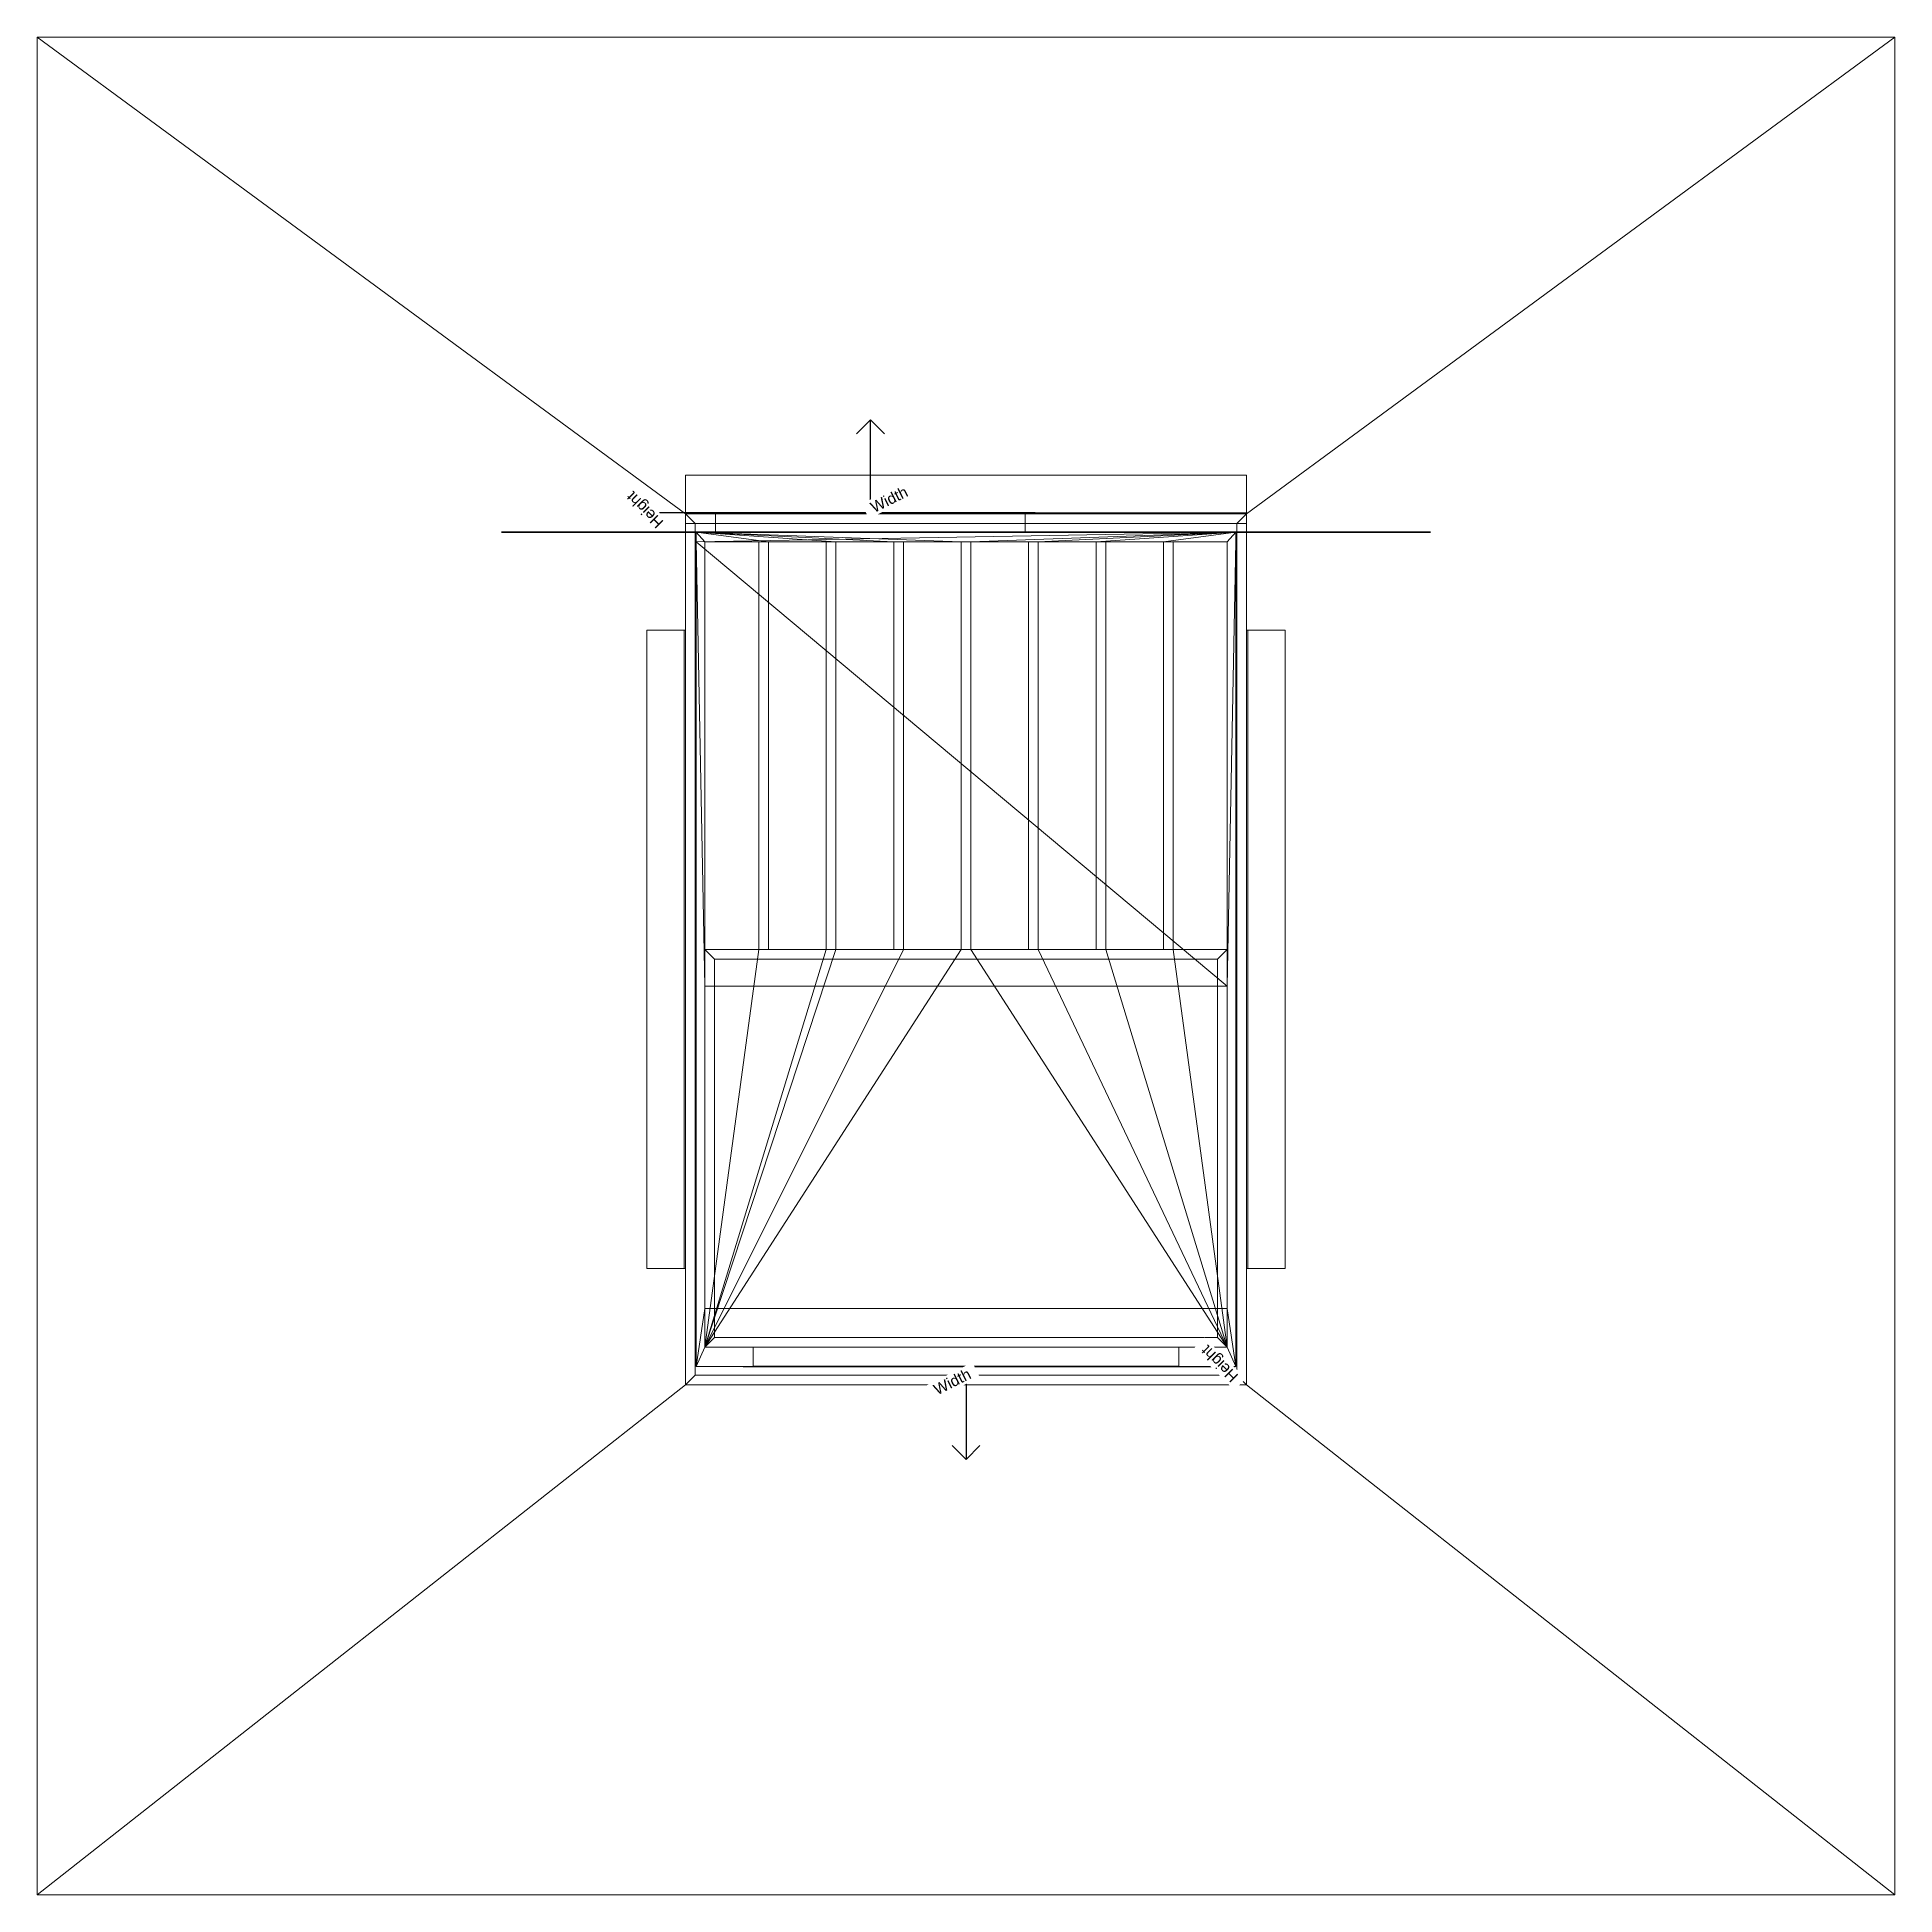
# Model space of a CAD drawing. Header units: inches. Extents: x -48 to 48, y -48 to 48.
import ezdxf

# ---------------------------------------------------------------- set-up
doc = ezdxf.new("R2010")
doc.units = ezdxf.units.IN
doc.header["$LTSCALE"] = 8
doc.header["$MEASUREMENT"] = 0
doc.layers.add('3D-GENM', color=6, linetype='Continuous', lineweight=9)

# ---------------------------------------------------------------- blocks, each defined once
blk = doc.blocks.new('FamilyGeomCombination_6474-3D Presentation')
at = {"layer": '3D-GENM'}
mesh = blk.add_polyface(dxfattribs=at)
corners = [(-14.5, 22.861, 1), (14.5, 22.861, 1), (14.5, 23.361, 1), (-14.5, 23.361, 1)]
mesh.append_faces([[corners[k] for k in face] for face in [(2, 3, 0, 1)]])
mesh = blk.add_polyface(dxfattribs=at)
corners = [(-14.5, 23.361, -15), (14.5, 23.361, -15), (14.5, -21.639, -15), (-14.5, -21.639, -15), (14, 22.861, -15), (-14, 22.861, -15), (-14, -21.139, -15), (14, -21.139, -15)]
mesh.append_faces([[corners[k] for k in face] for face in [(2, 7, 4, 1), (1, 4, 5, 0)]], dxfattribs={"vtx0": -1, "vtx2": -1})
mesh.append_faces([[corners[k] for k in face] for face in [(6, 7, 2, 3), (5, 6, 3, 0)]], dxfattribs={"vtx1": -1, "vtx3": -1})
mesh = blk.add_polyface(dxfattribs=at)
corners = [(-14.5, 23.361, -15), (-14.5, 23.361, 1), (14.5, 23.361, 1), (14.5, 23.361, -15)]
mesh.append_faces([[corners[k] for k in face] for face in [(0, 1, 2, 3)]])
mesh = blk.add_polyface(dxfattribs=at)
corners = [(-14.5, 22.861, 1), (-14.5, 23.361, 1), (-14.5, 23.361, -15), (-14.5, -21.639, -15), (-14.5, -21.639, -2.5), (-14.5, 22.861, -2.5)]
mesh.append_faces([[corners[k] for k in face] for face in [(5, 2, 3, 4)]], dxfattribs={"vtx0": -1})
mesh.append_faces([[corners[k] for k in face] for face in [(5, 0, 1, 2)]], dxfattribs={"vtx3": -1})
mesh = blk.add_polyface(dxfattribs=at)
corners = [(14.5, 23.361, 1), (14.5, 22.861, 1), (14.5, 22.861, -2.5), (14.5, -21.639, -2.5), (14.5, -21.639, -15), (14.5, 23.361, -15)]
mesh.append_faces([[corners[k] for k in face] for face in [(4, 5, 2, 3)]], dxfattribs={"vtx1": -1})
mesh.append_faces([[corners[k] for k in face] for face in [(0, 1, 2, 5)]], dxfattribs={"vtx2": -1})
mesh = blk.add_polyface(dxfattribs=at)
corners = [(14.5, 22.861, 1), (-14.5, 22.861, 1), (-14.5, 22.861, -2.5), (-14, 22.861, -2.5), (-14, 22.861, -15), (14, 22.861, -15), (14, 22.861, -2.5), (14.5, 22.861, -2.5)]
mesh.append_faces([[corners[k] for k in face] for face in [(3, 0, 1, 2)]], dxfattribs={"vtx0": -1})
mesh.append_faces([[corners[k] for k in face] for face in [(6, 7, 0, 3)]], dxfattribs={"vtx2": -1, "vtx3": -1})
mesh.append_faces([[corners[k] for k in face] for face in [(3, 4, 5, 6)]], dxfattribs={"vtx3": -1})
mesh = blk.add_polyface(dxfattribs=at)
corners = [(-14, -21.139, -2.5), (-14, 22.861, -2.5), (-14.5, 22.861, -2.5), (-14.5, -21.639, -2.5), (14.5, -21.639, -2.5), (14.5, 22.861, -2.5), (14, 22.861, -2.5), (14, -21.139, -2.5)]
mesh.append_faces([[corners[k] for k in face] for face in [(7, 4, 5, 6)]], dxfattribs={"vtx0": -1})
mesh.append_faces([[corners[k] for k in face] for face in [(4, 7, 0, 3)]], dxfattribs={"vtx0": -1, "vtx2": -1})
mesh.append_faces([[corners[k] for k in face] for face in [(2, 3, 0, 1)]], dxfattribs={"vtx1": -1})
mesh = blk.add_polyface(dxfattribs=at)
corners = [(-14, 22.861, -2.5), (-14, -21.139, -2.5), (-14, -21.139, -15), (-14, 22.861, -15)]
mesh.append_faces([[corners[k] for k in face] for face in [(0, 1, 2, 3)]])
mesh = blk.add_polyface(dxfattribs=at)
corners = [(14, -21.139, -2.5), (14, 22.861, -2.5), (14, 22.861, -15), (14, -21.139, -15)]
mesh.append_faces([[corners[k] for k in face] for face in [(0, 1, 2, 3)]])
mesh = blk.add_polyface(dxfattribs=at)
corners = [(14.5, -21.639, -2.5), (-14.5, -21.639, -2.5), (-14.5, -21.639, -15), (14.5, -21.639, -15)]
mesh.append_faces([[corners[k] for k in face] for face in [(0, 1, 2, 3)]])
mesh = blk.add_polyface(dxfattribs=at)
corners = [(-14, -21.139, -2.5), (14, -21.139, -2.5), (14, -21.139, -15), (-14, -21.139, -15)]
mesh.append_faces([[corners[k] for k in face] for face in [(0, 1, 2, 3)]])
blk = doc.blocks.new('FamilyGeomCombination_7878-3D Presentation')
at = {"layer": '3D-GENM'}
mesh = blk.add_polyface(dxfattribs=at)
corners = [(-13.938, -20.701, -15), (-13.938, -20.701, 14.438), (-13.938, 21.924, 14.438), (-13.938, 22.424, 14.438), (-13.938, 22.424, -15)]
mesh.append_faces([[corners[k] for k in face] for face in [(3, 4, 2)]], dxfattribs={"vtx1": -1})
mesh.append_faces([[corners[k] for k in face] for face in [(0, 1, 2, 4)]], dxfattribs={"vtx2": -1})
mesh = blk.add_polyface(dxfattribs=at)
corners = [(13.938, -20.701, -15), (-13.938, -20.701, -15), (-13.938, 22.424, -15), (13.938, 22.424, -15), (-13.5, -19.701, -15), (13.5, -19.701, -15), (13.5, 21.924, -15), (10.703, 21.924, -15), (10.703, 0.861, -15), (10.203, 0.861, -15), (10.203, 21.924, -15), (7.219, 21.924, -15), (7.219, 0.861, -15), (6.719, 0.861, -15), (6.719, 21.924, -15), (3.734, 21.924, -15), (3.734, 0.861, -15), (3.234, 0.861, -15), (3.234, 21.924, -15), (0.25, 21.924, -15), (0.25, 0.861, -15), (-0.25, 0.861, -15), (-0.25, 21.924, -15), (-3.234, 21.924, -15), (-3.234, 0.861, -15), (-3.734, 0.861, -15), (-3.734, 21.924, -15), (-6.719, 21.924, -15), (-6.719, 0.861, -15), (-7.219, 0.861, -15), (-7.219, 21.924, -15), (-10.203, 21.924, -15), (-10.203, 0.861, -15), (-10.703, 0.861, -15), (-10.703, 21.924, -15), (-13.5, 21.924, -15)]
mesh.append_faces([[corners[k] for k in face] for face in [(7, 10, 3, 6), (3, 19, 22, 2)]], dxfattribs={"vtx0": -1, "vtx1": -1, "vtx2": -1})
mesh.append_faces([[corners[k] for k in face] for face in [(3, 14, 15), (4, 1, 2, 35), (2, 26, 27)]], dxfattribs={"vtx0": -1, "vtx2": -1})
mesh.append_faces([[corners[k] for k in face] for face in [(3, 10, 11, 14), (2, 22, 23, 26)]], dxfattribs={"vtx0": -1, "vtx2": -1, "vtx3": -1})
mesh.append_faces([[corners[k] for k in face] for face in [(18, 19, 3, 15), (30, 31, 2, 27), (34, 35, 2, 31)]], dxfattribs={"vtx1": -1, "vtx2": -1, "vtx3": -1})
mesh.append_faces([[corners[k] for k in face] for face in [(3, 0, 5, 6), (4, 5, 0, 1)]], dxfattribs={"vtx1": -1, "vtx3": -1})
mesh.append_faces([[corners[k] for k in face] for face in [(8, 9, 10, 7), (12, 13, 14, 11), (16, 17, 18, 15)]], dxfattribs={"vtx2": -1})
mesh.append_faces([[corners[k] for k in face] for face in [(19, 20, 21, 22), (23, 24, 25, 26), (31, 32, 33, 34), (27, 28, 29, 30)]], dxfattribs={"vtx3": -1})
mesh = blk.add_polyface(dxfattribs=at)
corners = [(13.938, 22.424, -15), (-13.938, 22.424, -15), (-13.938, 22.424, 14.438), (13.938, 22.424, 14.438)]
mesh.append_faces([[corners[k] for k in face] for face in [(2, 3, 0, 1)]])
mesh = blk.add_polyface(dxfattribs=at)
corners = [(13.938, 22.424, 14.438), (-13.938, 22.424, 14.438), (-13.938, 21.924, 14.438), (-13.938, -20.701, 14.438), (13.938, -20.701, 14.438), (13.938, 21.924, 14.438), (-13.5, -1.039, 14.438), (13.5, -1.039, 14.438), (13.5, -17.701, 14.438), (-13.5, -17.701, 14.438)]
mesh.append_faces([[corners[k] for k in face] for face in [(2, 0, 1)]], dxfattribs={"vtx0": -1})
mesh.append_faces([[corners[k] for k in face] for face in [(2, 7, 5, 0)]], dxfattribs={"vtx0": -1, "vtx1": -1, "vtx3": -1})
mesh.append_faces([[corners[k] for k in face] for face in [(4, 8, 9, 3), (2, 6, 7), (3, 9, 6, 2)]], dxfattribs={"vtx0": -1, "vtx2": -1})
mesh.append_faces([[corners[k] for k in face] for face in [(7, 8, 4, 5)]], dxfattribs={"vtx1": -1, "vtx3": -1})
mesh = blk.add_polyface(dxfattribs=at)
corners = [(13.938, -20.701, 14.438), (13.938, -20.701, -15), (13.938, 22.424, -15), (13.938, 22.424, 14.438), (13.938, 21.924, 14.438)]
mesh.append_faces([[corners[k] for k in face] for face in [(2, 3, 4)]], dxfattribs={"vtx2": -1})
mesh.append_faces([[corners[k] for k in face] for face in [(4, 0, 1, 2)]], dxfattribs={"vtx3": -1})
mesh = blk.add_polyface(dxfattribs=at)
corners = [(-13.5, -19.701, -14), (-13.5, -19.701, -15), (-13.5, 21.924, -15), (-13.5, 21.924, -14), (-13.5, -17.701, 14.187), (-13.5, -19.701, 14.187), (-13.5, -19.701, 3.938), (-13.5, -1.039, 13.784), (-13.5, -1.039, 14.438), (-13.5, -17.701, 14.438)]
mesh.append_faces([[corners[k] for k in face] for face in [(3, 0, 1, 2)]])
mesh.append_faces([[corners[k] for k in face] for face in [(4, 8, 9)]], dxfattribs={"vtx0": -1})
mesh.append_faces([[corners[k] for k in face] for face in [(7, 8, 4, 6)]], dxfattribs={"vtx1": -1, "vtx2": -1})
mesh.append_faces([[corners[k] for k in face] for face in [(4, 5, 6)]], dxfattribs={"vtx2": -1})
mesh = blk.add_polyface(dxfattribs=at)
corners = [(13.5, -19.701, -14), (-13.5, -19.701, -14), (-13.5, 21.924, -14), (-10.703, 21.924, -14), (-10.703, 0.861, -14), (-10.203, 0.861, -14), (-10.203, 21.924, -14), (-7.219, 21.924, -14), (-7.219, 0.861, -14), (-6.719, 0.861, -14), (-6.719, 21.924, -14), (-3.734, 21.924, -14), (-3.734, 0.861, -14), (-3.234, 0.861, -14), (-3.234, 21.924, -14), (-0.25, 21.924, -14), (-0.25, 0.861, -14), (0.25, 0.861, -14), (0.25, 21.924, -14), (3.234, 21.924, -14), (3.234, 0.861, -14), (3.734, 0.861, -14), (3.734, 21.924, -14), (6.719, 21.924, -14), (6.719, 0.861, -14), (7.219, 0.861, -14), (7.219, 21.924, -14), (10.203, 21.924, -14), (10.203, 0.861, -14), (10.703, 0.861, -14), (10.703, 21.924, -14), (13.5, 21.924, -14)]
mesh.append_faces([[corners[k] for k in face] for face in [(28, 25, 26, 27), (24, 21, 22, 23), (16, 13, 14, 15), (4, 1, 2, 3)]], dxfattribs={"vtx0": -1})
mesh.append_faces([[corners[k] for k in face] for face in [(13, 16, 1)]], dxfattribs={"vtx0": -1, "vtx1": -1, "vtx2": -1})
mesh.append_faces([[corners[k] for k in face] for face in [(0, 17, 20, 21), (1, 9, 12, 13)]], dxfattribs={"vtx0": -1, "vtx1": -1, "vtx3": -1})
mesh.append_faces([[corners[k] for k in face] for face in [(1, 8, 9)]], dxfattribs={"vtx0": -1, "vtx2": -1})
mesh.append_faces([[corners[k] for k in face] for face in [(1, 4, 5, 8)]], dxfattribs={"vtx0": -1, "vtx2": -1, "vtx3": -1})
mesh.append_faces([[corners[k] for k in face] for face in [(31, 0, 29, 30), (19, 20, 17, 18), (11, 12, 9, 10), (7, 8, 5, 6)]], dxfattribs={"vtx1": -1})
mesh.append_faces([[corners[k] for k in face] for face in [(28, 29, 0, 25), (24, 25, 0, 21)]], dxfattribs={"vtx1": -1, "vtx2": -1, "vtx3": -1})
mesh.append_faces([[corners[k] for k in face] for face in [(16, 17, 0, 1)]], dxfattribs={"vtx1": -1, "vtx3": -1})
mesh = blk.add_polyface(dxfattribs=at)
corners = [(-13.5, 21.924, -14), (-13.5, 21.924, -15), (-10.703, 21.924, -15), (-10.703, 21.924, -14), (13.5, 21.924, -15), (13.5, 21.924, -14), (10.703, 21.924, -14), (10.703, 21.924, -15), (-10.203, 21.924, -15), (-7.219, 21.924, -15), (-7.219, 21.924, -14), (-10.203, 21.924, -14), (-6.719, 21.924, -15), (-3.734, 21.924, -15), (-3.734, 21.924, -14), (-6.719, 21.924, -14), (-3.234, 21.924, -15), (-0.25, 21.924, -15), (-0.25, 21.924, -14), (-3.234, 21.924, -14), (0.25, 21.924, -15), (3.234, 21.924, -15), (3.234, 21.924, -14), (0.25, 21.924, -14), (3.734, 21.924, -15), (6.719, 21.924, -15), (6.719, 21.924, -14), (3.734, 21.924, -14), (7.219, 21.924, -15), (10.203, 21.924, -15), (10.203, 21.924, -14), (7.219, 21.924, -14)]
mesh.append_faces([[corners[k] for k in face] for face in [(2, 3, 0, 1), (4, 5, 6, 7), (9, 10, 11, 8), (13, 14, 15, 12), (17, 18, 19, 16), (21, 22, 23, 20), (24, 25, 26, 27), (29, 30, 31, 28)]])
mesh = blk.add_polyface(dxfattribs=at)
corners = [(-10.703, 0.861, -15), (-10.703, 0.861, -14), (-10.703, 21.924, -14), (-10.703, 21.924, -15)]
mesh.append_faces([[corners[k] for k in face] for face in [(0, 1, 2, 3)]])
mesh = blk.add_polyface(dxfattribs=at)
corners = [(-10.203, 0.861, -14), (-10.203, 0.861, -15), (-10.203, 21.924, -15), (-10.203, 21.924, -14)]
mesh.append_faces([[corners[k] for k in face] for face in [(3, 0, 1, 2)]])
mesh = blk.add_polyface(dxfattribs=at)
corners = [(-7.219, 0.861, -15), (-7.219, 0.861, -14), (-7.219, 21.924, -14), (-7.219, 21.924, -15)]
mesh.append_faces([[corners[k] for k in face] for face in [(0, 1, 2, 3)]])
mesh = blk.add_polyface(dxfattribs=at)
corners = [(-6.719, 0.861, -14), (-6.719, 0.861, -15), (-6.719, 21.924, -15), (-6.719, 21.924, -14)]
mesh.append_faces([[corners[k] for k in face] for face in [(3, 0, 1, 2)]])
mesh = blk.add_polyface(dxfattribs=at)
corners = [(-3.734, 0.861, -15), (-3.734, 0.861, -14), (-3.734, 21.924, -14), (-3.734, 21.924, -15)]
mesh.append_faces([[corners[k] for k in face] for face in [(0, 1, 2, 3)]])
mesh = blk.add_polyface(dxfattribs=at)
corners = [(-3.234, 0.861, -14), (-3.234, 0.861, -15), (-3.234, 21.924, -15), (-3.234, 21.924, -14)]
mesh.append_faces([[corners[k] for k in face] for face in [(3, 0, 1, 2)]])
mesh = blk.add_polyface(dxfattribs=at)
corners = [(-0.25, 0.861, -15), (-0.25, 0.861, -14), (-0.25, 21.924, -14), (-0.25, 21.924, -15)]
mesh.append_faces([[corners[k] for k in face] for face in [(0, 1, 2, 3)]])
mesh = blk.add_polyface(dxfattribs=at)
corners = [(0.25, 0.861, -14), (0.25, 0.861, -15), (0.25, 21.924, -15), (0.25, 21.924, -14)]
mesh.append_faces([[corners[k] for k in face] for face in [(3, 0, 1, 2)]])
mesh = blk.add_polyface(dxfattribs=at)
corners = [(3.234, 0.861, -15), (3.234, 0.861, -14), (3.234, 21.924, -14), (3.234, 21.924, -15)]
mesh.append_faces([[corners[k] for k in face] for face in [(0, 1, 2, 3)]])
mesh = blk.add_polyface(dxfattribs=at)
corners = [(3.734, 0.861, -14), (3.734, 0.861, -15), (3.734, 21.924, -15), (3.734, 21.924, -14)]
mesh.append_faces([[corners[k] for k in face] for face in [(3, 0, 1, 2)]])
mesh = blk.add_polyface(dxfattribs=at)
corners = [(6.719, 0.861, -15), (6.719, 0.861, -14), (6.719, 21.924, -14), (6.719, 21.924, -15)]
mesh.append_faces([[corners[k] for k in face] for face in [(0, 1, 2, 3)]])
mesh = blk.add_polyface(dxfattribs=at)
corners = [(7.219, 0.861, -14), (7.219, 0.861, -15), (7.219, 21.924, -15), (7.219, 21.924, -14)]
mesh.append_faces([[corners[k] for k in face] for face in [(3, 0, 1, 2)]])
mesh = blk.add_polyface(dxfattribs=at)
corners = [(10.203, 0.861, -15), (10.203, 0.861, -14), (10.203, 21.924, -14), (10.203, 21.924, -15)]
mesh.append_faces([[corners[k] for k in face] for face in [(0, 1, 2, 3)]])
mesh = blk.add_polyface(dxfattribs=at)
corners = [(10.703, 0.861, -14), (10.703, 0.861, -15), (10.703, 21.924, -15), (10.703, 21.924, -14)]
mesh.append_faces([[corners[k] for k in face] for face in [(3, 0, 1, 2)]])
mesh = blk.add_polyface(dxfattribs=at)
corners = [(13.5, -17.701, 14.438), (13.5, -1.039, 14.438), (13.5, -1.039, 13.784), (13.5, -19.701, 3.938), (13.5, -19.701, 14.187), (13.5, -17.701, 14.187), (13.5, -19.701, -15), (13.5, -19.701, -14), (13.5, 21.924, -14), (13.5, 21.924, -15)]
mesh.append_faces([[corners[k] for k in face] for face in [(7, 8, 9, 6)]])
mesh.append_faces([[corners[k] for k in face] for face in [(1, 5, 0)]], dxfattribs={"vtx0": -1})
mesh.append_faces([[corners[k] for k in face] for face in [(5, 1, 2, 3)]], dxfattribs={"vtx0": -1, "vtx3": -1})
mesh.append_faces([[corners[k] for k in face] for face in [(4, 5, 3)]], dxfattribs={"vtx1": -1})
mesh = blk.add_polyface(dxfattribs=at)
corners = [(-10.703, 0.861, -15), (-10.203, 0.861, -15), (-10.203, 0.861, -14), (-10.703, 0.861, -14)]
mesh.append_faces([[corners[k] for k in face] for face in [(2, 3, 0, 1)]])
mesh = blk.add_polyface(dxfattribs=at)
corners = [(-7.219, 0.861, -15), (-6.719, 0.861, -15), (-6.719, 0.861, -14), (-7.219, 0.861, -14)]
mesh.append_faces([[corners[k] for k in face] for face in [(2, 3, 0, 1)]])
mesh = blk.add_polyface(dxfattribs=at)
corners = [(-3.734, 0.861, -15), (-3.234, 0.861, -15), (-3.234, 0.861, -14), (-3.734, 0.861, -14)]
mesh.append_faces([[corners[k] for k in face] for face in [(2, 3, 0, 1)]])
mesh = blk.add_polyface(dxfattribs=at)
corners = [(-0.25, 0.861, -15), (0.25, 0.861, -15), (0.25, 0.861, -14), (-0.25, 0.861, -14)]
mesh.append_faces([[corners[k] for k in face] for face in [(2, 3, 0, 1)]])
mesh = blk.add_polyface(dxfattribs=at)
corners = [(3.234, 0.861, -15), (3.734, 0.861, -15), (3.734, 0.861, -14), (3.234, 0.861, -14)]
mesh.append_faces([[corners[k] for k in face] for face in [(2, 3, 0, 1)]])
mesh = blk.add_polyface(dxfattribs=at)
corners = [(6.719, 0.861, -15), (7.219, 0.861, -15), (7.219, 0.861, -14), (6.719, 0.861, -14)]
mesh.append_faces([[corners[k] for k in face] for face in [(2, 3, 0, 1)]])
mesh = blk.add_polyface(dxfattribs=at)
corners = [(10.203, 0.861, -15), (10.703, 0.861, -15), (10.703, 0.861, -14), (10.203, 0.861, -14)]
mesh.append_faces([[corners[k] for k in face] for face in [(2, 3, 0, 1)]])
mesh = blk.add_polyface(dxfattribs=at)
corners = [(13.5, -1.039, 13.784), (-13.5, -1.039, 13.784), (-13.5, -19.701, 3.938), (13.5, -19.701, 3.938)]
mesh.append_faces([[corners[k] for k in face] for face in [(3, 0, 1, 2)]])
mesh = blk.add_polyface(dxfattribs=at)
corners = [(13.5, -1.039, 14.438), (-13.5, -1.039, 14.438), (-13.5, -1.039, 13.784), (13.5, -1.039, 13.784)]
mesh.append_faces([[corners[k] for k in face] for face in [(2, 3, 0, 1)]])
mesh = blk.add_polyface(dxfattribs=at)
corners = [(-13.5, -19.701, 14.187), (-13.5, -17.701, 14.187), (13.5, -17.701, 14.187), (13.5, -19.701, 14.187)]
mesh.append_faces([[corners[k] for k in face] for face in [(1, 2, 3, 0)]])
mesh = blk.add_polyface(dxfattribs=at)
corners = [(-13.5, -17.701, 14.187), (-13.5, -17.701, 14.438), (13.5, -17.701, 14.438), (13.5, -17.701, 14.187)]
mesh.append_faces([[corners[k] for k in face] for face in [(2, 3, 0, 1)]])
mesh = blk.add_polyface(dxfattribs=at)
corners = [(-13.5, -19.701, -15), (-13.5, -19.701, -14), (13.5, -19.701, -14), (13.5, -19.701, -15), (-13.5, -19.701, 3.938), (-13.5, -19.701, 14.187), (13.5, -19.701, 14.187), (13.5, -19.701, 3.938)]
mesh.append_faces([[corners[k] for k in face] for face in [(2, 3, 0, 1), (6, 7, 4, 5)]])
mesh = blk.add_polyface(dxfattribs=at)
corners = [(-13.938, -20.701, 14.438), (-13.938, -20.701, -15), (13.938, -20.701, -15), (13.938, -20.701, 14.438)]
mesh.append_faces([[corners[k] for k in face] for face in [(1, 2, 3, 0)]])

msp = doc.modelspace()

# ---------------------------------------------------------------- linework, layer by layer
at = {"color": 94}
for p, q in [((-4.937, 28.224, 9.438), (-5.657, 27.504, 9.438)), ((-4.937, 28.224, 9.438), (-4.217, 27.504, 9.438)), ((-4.937, 23.424, 9.438), (-4.937, 28.224, 9.438)), ((-12.938, 23.424, 13.438), (3.063, 23.424, 5.438)), ((-12.938, 23.424, 5.438), (3.063, 23.424, 13.438)), ((3.063, 23.424, 5.438), (-12.938, 23.424, 5.438)), ((-12.938, 23.424, 13.438), (3.063, 23.424, 13.438)), ((-12.938, 23.424, 5.438), (-12.938, 23.424, 13.438)), ((3.063, 23.424, 13.438), (3.063, 23.424, 5.438)), ((0, 22.424, -24.281), (0, 22.424, 23.719)), ((-11, -20.701, 7.438), (11, -20.701, 7.438)), ((-11, -20.701, 13.438), (-11, -20.701, 7.438)), ((11, -20.701, 13.438), (-11, -20.701, 13.438)), ((0, -20.701, 10.438), (0, -25.501, 10.438)), ((11, -20.701, 7.438), (11, -20.701, 13.438)), ((0, -25.501, 10.438), (-0.72, -24.781, 10.438)), ((0, -25.501, 10.438), (0.72, -24.781, 10.438))]:
    msp.add_line(p, q, dxfattribs=at)
at = {"color": 1}
for p, q in [((-14.828, 23.424, 13.947), (-15.847, 23.424, 12.928)), ((-14.828, 23.424, 5.947), (-15.847, 23.424, 4.928)), ((-13.417, 23.424, 13.438), (-15.817, 23.424, 13.438)), ((-13.417, 23.424, 5.438), (-15.817, 23.424, 5.438)), ((-15.337, 23.424, 5.438), (-15.337, 23.424, 13.438)), ((-12.428, 23.424, 15.328), (-13.447, 23.424, 16.347)), ((-12.938, 23.424, 15.838), (3.063, 23.424, 15.838)), ((-12.938, 23.424, 13.918), (-12.938, 23.424, 16.318)), ((3.572, 23.424, 15.328), (2.553, 23.424, 16.347)), ((3.063, 23.424, 13.918), (3.063, 23.424, 16.318)), ((-11.509, -20.701, 15.328), (-10.491, -20.701, 16.347)), ((-11, -20.701, 13.918), (-11, -20.701, 16.318)), ((11, -20.701, 15.838), (-11, -20.701, 15.838)), ((10.491, -20.701, 15.328), (11.509, -20.701, 16.347)), ((11, -20.701, 13.918), (11, -20.701, 16.318)), ((11.48, -20.701, 13.438), (13.88, -20.701, 13.438)), ((11.48, -20.701, 7.438), (13.88, -20.701, 7.438)), ((12.891, -20.701, 13.947), (13.909, -20.701, 12.928)), ((12.891, -20.701, 7.947), (13.909, -20.701, 6.928)), ((13.4, -20.701, 7.438), (13.4, -20.701, 13.438))]:
    msp.add_line(p, q, dxfattribs=at)

# ---------------------------------------------------------------- block references
for name in ['FamilyGeomCombination_6474-3D Presentation', 'FamilyGeomCombination_7878-3D Presentation']:
    msp.add_blockref(name, (0, 0))

# ---------------------------------------------------------------- meshes
at = {"layer": '3D-GENM'}
mesh = msp.add_polyface(dxfattribs=at)
corners = [(48, 48), (-48, 48), (-48, -48), (48, -48), (14.5, 23.361), (14.5, -21.639), (-14.5, -21.639), (-14.5, 23.361)]
mesh.append_faces([[corners[k] for k in face] for face in [(0, 4, 5, 3), (3, 5, 6, 2)]], dxfattribs={"vtx0": -1, "vtx2": -1})
mesh.append_faces([[corners[k] for k in face] for face in [(7, 4, 0, 1), (6, 7, 1, 2)]], dxfattribs={"vtx1": -1, "vtx3": -1})
mesh = msp.add_polyface(dxfattribs=at)
corners = [(-48, 48, -12), (48, 48, -12), (48, -48, -12), (-48, -48, -12), (14.5, -21.639, -12), (14.5, 23.361, -12), (-14.5, 23.361, -12), (-14.5, -21.639, -12)]
mesh.append_faces([[corners[k] for k in face] for face in [(0, 6, 7, 3), (3, 7, 4, 2)]], dxfattribs={"vtx0": -1, "vtx2": -1})
mesh.append_faces([[corners[k] for k in face] for face in [(5, 6, 0, 1), (4, 5, 1, 2)]], dxfattribs={"vtx1": -1, "vtx3": -1})
mesh = msp.add_polyface(dxfattribs=at)
corners = [(-48, 48), (48, 48), (48, 48, -12), (-48, 48, -12)]
mesh.append_faces([[corners[k] for k in face] for face in [(0, 1, 2, 3)]])
mesh = msp.add_polyface(dxfattribs=at)
corners = [(-48, -48), (-48, 48), (-48, 48, -12), (-48, -48, -12)]
mesh.append_faces([[corners[k] for k in face] for face in [(0, 1, 2, 3)]])
mesh = msp.add_polyface(dxfattribs=at)
corners = [(48, 48), (48, -48), (48, -48, -12), (48, 48, -12)]
mesh.append_faces([[corners[k] for k in face] for face in [(0, 1, 2, 3)]])
mesh = msp.add_polyface(dxfattribs=at)
corners = [(-14.5, 23.361, -14), (-14.5, 23.361, -12), (-14.5, 25.361, -12), (-14.5, 25.361, -12.063), (-14.5, 23.424, -12.063), (-14.5, 23.424, -14)]
mesh.append_faces([[corners[k] for k in face] for face in [(0, 1, 4, 5)]], dxfattribs={"vtx1": -1})
mesh.append_faces([[corners[k] for k in face] for face in [(2, 3, 4, 1)]], dxfattribs={"vtx2": -1})
mesh = msp.add_polyface(dxfattribs=at)
corners = [(14.5, 25.361, -12.063), (14.5, 23.424, -12.063), (-14.5, 23.424, -12.063), (-14.5, 25.361, -12.063)]
mesh.append_faces([[corners[k] for k in face] for face in [(0, 1, 2, 3)]])
mesh = msp.add_polyface(dxfattribs=at)
corners = [(14.5, 25.361, -12), (14.5, 25.361, -12.063), (-14.5, 25.361, -12.063), (-14.5, 25.361, -12)]
mesh.append_faces([[corners[k] for k in face] for face in [(3, 0, 1, 2)]])
mesh = msp.add_polyface(dxfattribs=at)
corners = [(14.5, 23.361, -12), (14.5, 25.361, -12), (-14.5, 25.361, -12), (-14.5, 23.361, -12)]
mesh.append_faces([[corners[k] for k in face] for face in [(0, 1, 2, 3)]])
mesh = msp.add_polyface(dxfattribs=at)
corners = [(14.5, 23.361, -14), (14.5, 23.424, -14), (14.5, 23.424, -12.063), (14.5, 25.361, -12.063), (14.5, 25.361, -12), (14.5, 23.361, -12)]
mesh.append_faces([[corners[k] for k in face] for face in [(2, 5, 0, 1)]], dxfattribs={"vtx0": -1})
mesh.append_faces([[corners[k] for k in face] for face in [(2, 3, 4, 5)]], dxfattribs={"vtx3": -1})
mesh = msp.add_polyface(dxfattribs=at)
corners = [(14.5, 23.424, -14), (14.5, 23.361, -14), (-14.5, 23.361, -14), (-14.5, 23.424, -14)]
mesh.append_faces([[corners[k] for k in face] for face in [(0, 1, 2, 3)]])
mesh = msp.add_polyface(dxfattribs=at)
corners = [(14.5, 23.424, -12.063), (14.5, 23.424, -14), (-14.5, 23.424, -14), (-14.5, 23.424, -12.063)]
mesh.append_faces([[corners[k] for k in face] for face in [(0, 1, 2, 3)]])
mesh = msp.add_polyface(dxfattribs=at)
corners = [(-14.5, 23.361, -12), (-14.5, 23.361), (14.5, 23.361), (14.5, 23.361, -12)]
mesh.append_faces([[corners[k] for k in face] for face in [(3, 2, 1, 0)]])
mesh = msp.add_polyface(dxfattribs=at)
corners = [(-14.5, -21.639, -12), (-14.5, -21.639), (-14.5, 23.361), (-14.5, 23.361, -12)]
mesh.append_faces([[corners[k] for k in face] for face in [(3, 2, 1, 0)]])
mesh = msp.add_polyface(dxfattribs=at)
corners = [(14.5, 23.361, -14), (14.5, 23.361, -12), (-14.5, 23.361, -12), (-14.5, 23.361, -14)]
mesh.append_faces([[corners[k] for k in face] for face in [(3, 0, 1, 2)]])
mesh = msp.add_polyface(dxfattribs=at)
corners = [(3.063, 23.424, 13.437), (3.063, 23.424, 5.437), (-12.938, 23.424, 5.437), (-12.938, 23.424, 13.437)]
mesh.append_faces([[corners[k] for k in face] for face in [(3, 0, 1, 2)]])
mesh = msp.add_polyface(dxfattribs=at)
corners = [(3.063, 23.424, 13.437), (-12.938, 23.424, 13.437), (-12.938, 22.424, 13.437), (3.063, 22.424, 13.437)]
mesh.append_faces([[corners[k] for k in face] for face in [(0, 1, 2, 3)]])
mesh = msp.add_polyface(dxfattribs=at)
corners = [(-12.938, 23.424, 13.437), (-12.938, 23.424, 5.437), (-12.938, 22.424, 5.437), (-12.938, 22.424, 13.437)]
mesh.append_faces([[corners[k] for k in face] for face in [(0, 1, 2, 3)]])
mesh = msp.add_polyface(dxfattribs=at)
corners = [(-12.938, 23.424, 5.437), (3.063, 23.424, 5.437), (3.063, 22.424, 5.437), (-12.938, 22.424, 5.437)]
mesh.append_faces([[corners[k] for k in face] for face in [(0, 1, 2, 3)]])
mesh = msp.add_polyface(dxfattribs=at)
corners = [(3.063, 23.424, 5.437), (3.063, 23.424, 13.437), (3.063, 22.424, 13.437), (3.063, 22.424, 5.437)]
mesh.append_faces([[corners[k] for k in face] for face in [(0, 1, 2, 3)]])
mesh = msp.add_polyface(dxfattribs=at)
corners = [(14.5, -21.639), (14.5, -21.639, -12), (14.5, 23.361, -12), (14.5, 23.361)]
mesh.append_faces([[corners[k] for k in face] for face in [(1, 0, 3, 2)]])
mesh = msp.add_polyface(dxfattribs=at)
corners = [(3.063, 22.424, 13.437), (-12.938, 22.424, 13.437), (-12.938, 22.424, 5.437), (3.063, 22.424, 5.437)]
mesh.append_faces([[corners[k] for k in face] for face in [(2, 3, 0, 1)]])
mesh = msp.add_polyface(dxfattribs=at)
corners = [(-16.5, 17.361, -12), (-14.5, 17.361, -12), (-14.5, 17.361, -14), (-14.562, 17.361, -14), (-14.562, 17.361, -12.063), (-16.5, 17.361, -12.063), (16.5, 17.361, -12), (16.5, 17.361, -12.063), (14.562, 17.361, -12.063), (14.562, 17.361, -14), (14.5, 17.361, -14), (14.5, 17.361, -12)]
mesh.append_faces([[corners[k] for k in face] for face in [(4, 1, 2, 3), (8, 11, 6, 7)]], dxfattribs={"vtx0": -1})
mesh.append_faces([[corners[k] for k in face] for face in [(10, 11, 8, 9)]], dxfattribs={"vtx1": -1})
mesh.append_faces([[corners[k] for k in face] for face in [(4, 5, 0, 1)]], dxfattribs={"vtx3": -1})
mesh = msp.add_polyface(dxfattribs=at)
corners = [(-16.5, 17.361, -12), (-16.5, 17.361, -12.063), (-16.5, -15.639, -12.063), (-16.5, -15.639, -12)]
mesh.append_faces([[corners[k] for k in face] for face in [(0, 1, 2, 3)]])
mesh = msp.add_polyface(dxfattribs=at)
corners = [(-16.5, 17.361, -12.063), (-14.562, 17.361, -12.063), (-14.562, -15.639, -12.063), (-16.5, -15.639, -12.063)]
mesh.append_faces([[corners[k] for k in face] for face in [(0, 1, 2, 3)]])
mesh = msp.add_polyface(dxfattribs=at)
corners = [(-14.5, 17.361, -12), (-16.5, 17.361, -12), (-16.5, -15.639, -12), (-14.5, -15.639, -12)]
mesh.append_faces([[corners[k] for k in face] for face in [(3, 0, 1, 2)]])
mesh = msp.add_polyface(dxfattribs=at)
corners = [(-14.562, 17.361, -12.063), (-14.562, 17.361, -14), (-14.562, -15.639, -14), (-14.562, -15.639, -12.063)]
mesh.append_faces([[corners[k] for k in face] for face in [(3, 0, 1, 2)]])
mesh = msp.add_polyface(dxfattribs=at)
corners = [(-14.562, 17.361, -14), (-14.5, 17.361, -14), (-14.5, -15.639, -14), (-14.562, -15.639, -14)]
mesh.append_faces([[corners[k] for k in face] for face in [(3, 0, 1, 2)]])
mesh = msp.add_polyface(dxfattribs=at)
corners = [(-14.5, 17.361, -14), (-14.5, 17.361, -12), (-14.5, -15.639, -12), (-14.5, -15.639, -14)]
mesh.append_faces([[corners[k] for k in face] for face in [(0, 1, 2, 3)]])
mesh = msp.add_polyface(dxfattribs=at)
corners = [(16.5, 17.361, -12), (14.5, 17.361, -12), (14.5, -15.639, -12), (16.5, -15.639, -12)]
mesh.append_faces([[corners[k] for k in face] for face in [(3, 0, 1, 2)]])
mesh = msp.add_polyface(dxfattribs=at)
corners = [(14.5, 17.361, -12), (14.5, 17.361, -14), (14.5, -15.639, -14), (14.5, -15.639, -12)]
mesh.append_faces([[corners[k] for k in face] for face in [(3, 0, 1, 2)]])
mesh = msp.add_polyface(dxfattribs=at)
corners = [(14.5, 17.361, -14), (14.562, 17.361, -14), (14.562, -15.639, -14), (14.5, -15.639, -14)]
mesh.append_faces([[corners[k] for k in face] for face in [(3, 0, 1, 2)]])
mesh = msp.add_polyface(dxfattribs=at)
corners = [(14.562, 17.361, -14), (14.562, 17.361, -12.063), (14.562, -15.639, -12.063), (14.562, -15.639, -14)]
mesh.append_faces([[corners[k] for k in face] for face in [(3, 0, 1, 2)]])
mesh = msp.add_polyface(dxfattribs=at)
corners = [(14.562, 17.361, -12.063), (16.5, 17.361, -12.063), (16.5, -15.639, -12.063), (14.562, -15.639, -12.063)]
mesh.append_faces([[corners[k] for k in face] for face in [(0, 1, 2, 3)]])
mesh = msp.add_polyface(dxfattribs=at)
corners = [(16.5, 17.361, -12.063), (16.5, 17.361, -12), (16.5, -15.639, -12), (16.5, -15.639, -12.063)]
mesh.append_faces([[corners[k] for k in face] for face in [(3, 0, 1, 2)]])
mesh = msp.add_polyface(dxfattribs=at)
corners = [(-13.5, 0.861, -14), (-13.5, -19.701, -14), (13.5, -19.701, -14), (13.5, 0.861, -14), (-13, 0.361, -14), (13, 0.361, -14), (13, -19.201, -14), (-13, -19.201, -14)]
mesh.append_faces([[corners[k] for k in face] for face in [(0, 4, 5, 3), (3, 5, 6, 2)]], dxfattribs={"vtx0": -1, "vtx2": -1})
mesh.append_faces([[corners[k] for k in face] for face in [(7, 4, 0, 1), (6, 7, 1, 2)]], dxfattribs={"vtx1": -1, "vtx3": -1})
mesh = msp.add_polyface(dxfattribs=at)
corners = [(-13.5, 0.861, -15), (13.5, 0.861, -15), (13.5, -19.701, -15), (-13.5, -19.701, -15), (-13, 0.361, -15), (-13, -19.201, -15), (13, -19.201, -15), (13, 0.361, -15)]
mesh.append_faces([[corners[k] for k in face] for face in [(3, 5, 6, 2), (2, 6, 7, 1)]], dxfattribs={"vtx0": -1, "vtx2": -1})
mesh.append_faces([[corners[k] for k in face] for face in [(4, 5, 3, 0), (7, 4, 0, 1)]], dxfattribs={"vtx1": -1, "vtx3": -1})
mesh = msp.add_polyface(dxfattribs=at)
corners = [(-13.5, -19.701, -14), (-13.5, 0.861, -14), (-13.5, 0.861, -15), (-13.5, -19.701, -15)]
mesh.append_faces([[corners[k] for k in face] for face in [(0, 1, 2, 3)]])
mesh = msp.add_polyface(dxfattribs=at)
corners = [(-13.5, 0.861, -14), (13.5, 0.861, -14), (13.5, 0.861, -15), (-13.5, 0.861, -15)]
mesh.append_faces([[corners[k] for k in face] for face in [(0, 1, 2, 3)]])
mesh = msp.add_polyface(dxfattribs=at)
corners = [(13, 0.361, -14), (-13, 0.361, -14), (-13, 0.361, -15), (13, 0.361, -15)]
mesh.append_faces([[corners[k] for k in face] for face in [(0, 1, 2, 3)]])
mesh = msp.add_polyface(dxfattribs=at)
corners = [(-13, 0.361, -14), (-13, -19.201, -14), (-13, -19.201, -15), (-13, 0.361, -15)]
mesh.append_faces([[corners[k] for k in face] for face in [(0, 1, 2, 3)]])
mesh = msp.add_polyface(dxfattribs=at)
corners = [(-13, 0.361, -14), (-13, -19.201, -14), (13, -19.201, -14), (13, 0.361, -14)]
mesh.append_faces([[corners[k] for k in face] for face in [(3, 0, 1, 2)]])
mesh = msp.add_polyface(dxfattribs=at)
corners = [(-13, 0.361, -14.75), (13, 0.361, -14.75), (13, -19.201, -14.75), (-13, -19.201, -14.75)]
mesh.append_faces([[corners[k] for k in face] for face in [(2, 3, 0, 1)]])
mesh = msp.add_polyface(dxfattribs=at)
corners = [(-13, -19.201, -14), (-13, 0.361, -14), (-13, 0.361, -14.75), (-13, -19.201, -14.75)]
mesh.append_faces([[corners[k] for k in face] for face in [(0, 1, 2, 3)]])
mesh = msp.add_polyface(dxfattribs=at)
corners = [(-13, 0.361, -14), (13, 0.361, -14), (13, 0.361, -14.75), (-13, 0.361, -14.75)]
mesh.append_faces([[corners[k] for k in face] for face in [(0, 1, 2, 3)]])
mesh = msp.add_polyface(dxfattribs=at)
corners = [(13, -19.201, -14), (13, 0.361, -14), (13, 0.361, -15), (13, -19.201, -15)]
mesh.append_faces([[corners[k] for k in face] for face in [(0, 1, 2, 3)]])
mesh = msp.add_polyface(dxfattribs=at)
corners = [(13, 0.361, -14), (13, -19.201, -14), (13, -19.201, -14.75), (13, 0.361, -14.75)]
mesh.append_faces([[corners[k] for k in face] for face in [(0, 1, 2, 3)]])
mesh = msp.add_polyface(dxfattribs=at)
corners = [(13.5, 0.861, -14), (13.5, -19.701, -14), (13.5, -19.701, -15), (13.5, 0.861, -15)]
mesh.append_faces([[corners[k] for k in face] for face in [(0, 1, 2, 3)]])
mesh = msp.add_polyface(dxfattribs=at)
corners = [(-16.5, -15.639, -12), (-16.5, -15.639, -12.063), (-14.562, -15.639, -12.063), (-14.562, -15.639, -14), (-14.5, -15.639, -14), (-14.5, -15.639, -12), (16.5, -15.639, -12), (14.5, -15.639, -12), (14.5, -15.639, -14), (14.562, -15.639, -14), (14.562, -15.639, -12.063), (16.5, -15.639, -12.063)]
mesh.append_faces([[corners[k] for k in face] for face in [(2, 5, 0, 1), (10, 7, 8, 9)]], dxfattribs={"vtx0": -1})
mesh.append_faces([[corners[k] for k in face] for face in [(4, 5, 2, 3)]], dxfattribs={"vtx1": -1})
mesh.append_faces([[corners[k] for k in face] for face in [(10, 11, 6, 7)]], dxfattribs={"vtx3": -1})
mesh = msp.add_polyface(dxfattribs=at)
corners = [(13.5, -19.701, -14), (-13.5, -19.701, -14), (-13.5, -19.701, -15), (13.5, -19.701, -15)]
mesh.append_faces([[corners[k] for k in face] for face in [(0, 1, 2, 3)]])
mesh = msp.add_polyface(dxfattribs=at)
corners = [(-13, -19.201, -14), (13, -19.201, -14), (13, -19.201, -15), (-13, -19.201, -15)]
mesh.append_faces([[corners[k] for k in face] for face in [(0, 1, 2, 3)]])
mesh = msp.add_polyface(dxfattribs=at)
corners = [(13, -19.201, -14), (-13, -19.201, -14), (-13, -19.201, -14.75), (13, -19.201, -14.75)]
mesh.append_faces([[corners[k] for k in face] for face in [(0, 1, 2, 3)]])
mesh = msp.add_polyface(dxfattribs=at)
corners = [(11, -19.701, 13.437), (11, -19.701, 7.438), (-11, -19.701, 7.438), (-11, -19.701, 13.437)]
mesh.append_faces([[corners[k] for k in face] for face in [(3, 0, 1, 2)]])
mesh = msp.add_polyface(dxfattribs=at)
corners = [(11, -19.701, 13.437), (-11, -19.701, 13.437), (-11, -20.701, 13.437), (11, -20.701, 13.437)]
mesh.append_faces([[corners[k] for k in face] for face in [(0, 1, 2, 3)]])
mesh = msp.add_polyface(dxfattribs=at)
corners = [(-11, -19.701, 13.437), (-11, -19.701, 7.438), (-11, -20.701, 7.438), (-11, -20.701, 13.437)]
mesh.append_faces([[corners[k] for k in face] for face in [(0, 1, 2, 3)]])
mesh = msp.add_polyface(dxfattribs=at)
corners = [(-11, -19.701, 7.438), (11, -19.701, 7.438), (11, -20.701, 7.438), (-11, -20.701, 7.438)]
mesh.append_faces([[corners[k] for k in face] for face in [(0, 1, 2, 3)]])
mesh = msp.add_polyface(dxfattribs=at)
corners = [(11, -19.701, 7.438), (11, -19.701, 13.437), (11, -20.701, 13.437), (11, -20.701, 7.438)]
mesh.append_faces([[corners[k] for k in face] for face in [(0, 1, 2, 3)]])
mesh = msp.add_polyface(dxfattribs=at)
corners = [(11, -20.701, 13.437), (-11, -20.701, 13.437), (-11, -20.701, 7.438), (11, -20.701, 7.438)]
mesh.append_faces([[corners[k] for k in face] for face in [(2, 3, 0, 1)]])
mesh = msp.add_polyface(dxfattribs=at)
corners = [(-14.5, -21.639), (-14.5, -21.639, -12), (14.5, -21.639, -12), (14.5, -21.639)]
mesh.append_faces([[corners[k] for k in face] for face in [(1, 0, 3, 2)]])
mesh = msp.add_polyface(dxfattribs=at)
corners = [(48, -48), (-48, -48), (-48, -48, -12), (48, -48, -12)]
mesh.append_faces([[corners[k] for k in face] for face in [(0, 1, 2, 3)]])

# ---------------------------------------------------------------- next in the draw order: texts
at = {"color": 5, "char_height": 0.56651, "attachment_point": 2, "line_spacing_factor": 0.938532, "bg_fill": 3, "box_fill_scale": 1.25, "bg_fill_color": 0, "bg_fill_transparency": 0}
for s, insert, width, rotation in [('\\fArial|b0|i0|c0|p34|;Width', (-4.098, 24.363, 16.417), 2.46705, 26.56505), ('\\fArial|b0|i0|c0|p34|;Height', (-16.8, 23.367, 10.364), 2.72226, 135), ('\\fArial|b0|i0|c0|p34|;Height', (12.897, -20.758, 11.364), 2.72226, 135), ('\\fArial|b0|i0|c0|p34|;Width', (-0.839, -21.228, 16.63), 2.46705, 26.56505)]:
    msp.add_mtext(s, dxfattribs=dict(at, insert=insert, width=width, rotation=rotation))

# ---------------------------------------------------------------- next in the draw order: linework, layer by layer
at = {"color": 94}
msp.add_line((24, 22.424, -0.281), (-24, 22.424, -0.281), dxfattribs=at)
at = {"color": 94, "extrusion": (0, 1, 9.0515e-17)}
msp.add_circle((0, -0.281, 22.424), 24, dxfattribs=at)

doc.saveas('drawing.dxf')
